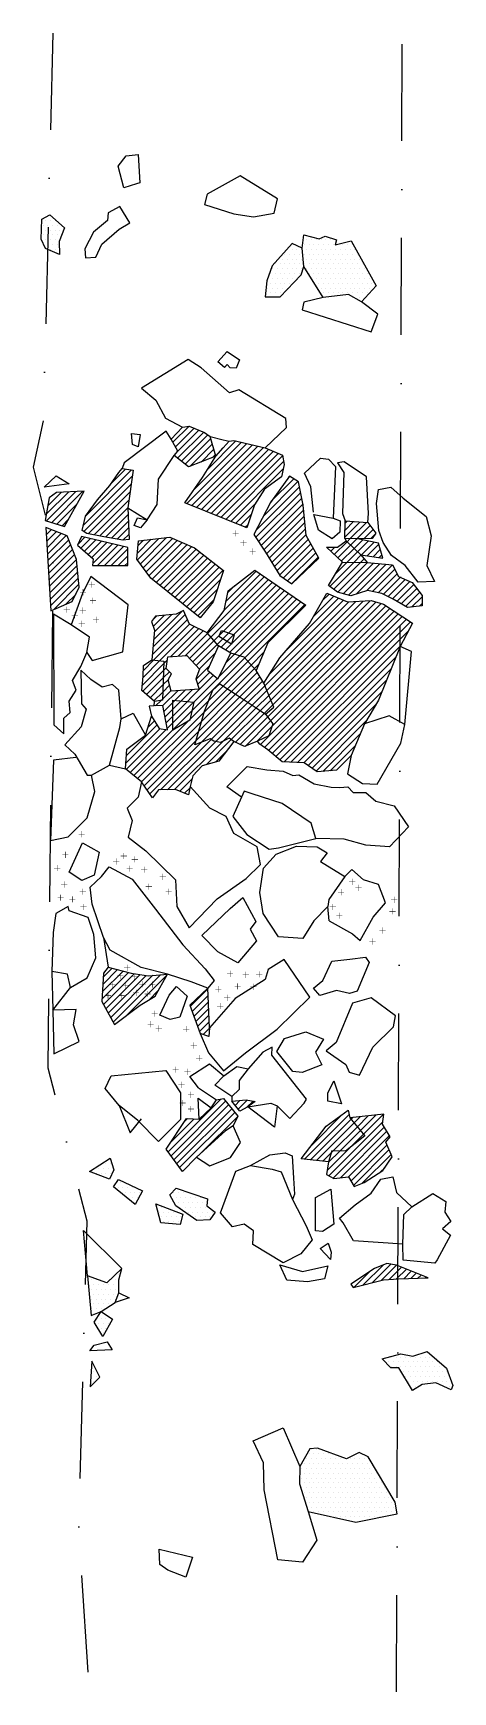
# Model space of a CAD drawing. Header units: metres. Extents: x -425 to -317, y -1799 to -1370.
import ezdxf

# ---------------------------------------------------------------- set-up
doc = ezdxf.new("R2010")
doc.units = ezdxf.units.M
doc.header["$LTSCALE"] = 25
doc.header["$MEASUREMENT"] = 0
doc.linetypes.add('STRICHPUNKTX2', pattern=[2, 1, -0.5, 0, -0.5])
doc.layers.get('0').update_dxf_attribs({"linetype": 'CONTINUOUS'})
for name, color, linetype in [('FEUER', 1, 'CONTINUOUS'), ('GRABUNGSGRENZE', 3, 'STRICHPUNKTX2'), ('STEINE', 4, 'CONTINUOUS'), ('STEINESCHRAFF', 4, 'CONTINUOUS')]:
    doc.layers.add(name, color=color, linetype=linetype)

# ---------------------------------------------------------------- blocks, each defined once
blk = doc.blocks.new('*X1')
at = {"color": 0}
for p, q in [((-388.93, -1476.1), (-384.73, -1471.91)), ((-388.31, -1477.25), (-383.48, -1472.42)), ((-387.72, -1480.2), (-380.98, -1473.46)), ((-387.69, -1478.4), (-382.23, -1472.94)), ((-386.74, -1480.98), (-379.92, -1474.16)), ((-385.75, -1481.77), (-379.14, -1475.15)), ((-385.31, -1491.93), (-369.82, -1476.44)), ((-384.57, -1482.35), (-378.74, -1476.53)), ((-384.05, -1492.44), (-368.39, -1476.78)), ((-383.5, -1488.36), (-371.25, -1476.1)), ((-382.8, -1492.95), (-366.96, -1477.11)), ((-381.67, -1481.22), (-378.35, -1477.9)), ((-381.54, -1493.47), (-365.53, -1477.45)), ((-380.28, -1493.98), (-364.23, -1477.92)), ((-379.86, -1482.94), (-372.68, -1475.76)), ((-379.03, -1494.49), (-362.99, -1478.45)), ((-378.78, -1480.1), (-377.95, -1479.27)), ((-377.77, -1495), (-361.74, -1478.97)), ((-376.51, -1495.51), (-360.59, -1479.59)), ((-375.26, -1496.02), (-360.34, -1481.1)), ((-374, -1496.53), (-360.45, -1482.98)), ((-412.08, -1497.49), (-399.39, -1484.79)), ((-411.97, -1499.15), (-399.68, -1486.86)), ((-411.38, -1495.02), (-399.61, -1483.25)), ((-404.88, -1486.75), (-401.15, -1483.03)), ((-365.56, -1495.16), (-356.62, -1486.22)), ((-363.59, -1491.43), (-357.7, -1485.53)), ((-359.07, -1485.13), (-358.78, -1484.85)), ((-421.68, -1494.71), (-415.88, -1488.92)), ((-421.6, -1496.4), (-414.04, -1488.84)), ((-421.28, -1492.54), (-417.72, -1488.99)), ((-420.25, -1496.82), (-412.19, -1488.76)), ((-410.8, -1499.74), (-399.98, -1488.92)), ((-409.31, -1500.02), (-400.28, -1490.99)), ((-367.51, -1500.65), (-355.91, -1489.05)), ((-367.44, -1498.81), (-356.22, -1487.59)), ((-366.81, -1501.72), (-355.61, -1490.51)), ((-418.9, -1497.23), (-413.7, -1492.04)), ((-407.82, -1500.3), (-400.57, -1493.05)), ((-406.34, -1500.58), (-400.5, -1494.74)), ((-372.74, -1497.04), (-367.63, -1491.93)), ((-371.49, -1497.55), (-368.67, -1494.74)), ((-366.11, -1502.78), (-355.3, -1491.97)), ((-365.41, -1503.85), (-355.12, -1493.56)), ((-364.72, -1504.93), (-354.97, -1495.18)), ((-421.75, -1498.32), (-421.58, -1498.15)), ((-421.66, -1500), (-420.31, -1498.65)), ((-421.56, -1501.67), (-419.04, -1499.15)), ((-421.47, -1503.34), (-417.78, -1499.65)), ((-417.55, -1497.65), (-415.99, -1496.09)), ((-404.85, -1500.87), (-400.42, -1496.44)), ((-403.36, -1501.15), (-400.35, -1498.14)), ((-401.88, -1501.43), (-400.28, -1499.83)), ((-370.23, -1498.06), (-369.56, -1497.4)), ((-364.05, -1506.03), (-354.83, -1496.8)), ((-363.38, -1507.13), (-354.68, -1498.43)), ((-362.71, -1508.23), (-354.54, -1500.05)), ((-344.46, -1500.58), (-340.59, -1496.71)), ((-344.44, -1498.79), (-342.24, -1496.59)), ((-344.42, -1497), (-343.89, -1496.47)), ((-343.08, -1500.97), (-338.94, -1496.83)), ((-341.37, -1501.03), (-337.98, -1497.64)), ((-339.59, -1501.01), (-337.21, -1498.64)), ((-337.8, -1500.99), (-336.73, -1499.92)), ((-421.37, -1505.01), (-416.51, -1500.15)), ((-421.27, -1506.68), (-415.88, -1501.29)), ((-421.18, -1508.35), (-415.38, -1502.56)), ((-421.08, -1510.03), (-414.88, -1503.82)), ((-413.45, -1502.39), (-411.71, -1500.65)), ((-412.69, -1503.4), (-410.28, -1500.99)), ((-411.75, -1504.23), (-408.86, -1501.34)), ((-410.82, -1505.07), (-407.43, -1501.68)), ((-409.88, -1505.9), (-406.01, -1502.02)), ((-409.65, -1507.44), (-404.58, -1502.36)), ((-408.4, -1507.96), (-403.16, -1502.71)), ((-406.64, -1507.96), (-401.73, -1503.05)), ((-404.88, -1507.96), (-400.59, -1503.67)), ((-398.11, -1504.73), (-394.55, -1501.17)), ((-398.1, -1506.49), (-392.56, -1500.95)), ((-397.94, -1502.79), (-396.54, -1501.4)), ((-397.35, -1507.51), (-390.57, -1500.73)), ((-396.61, -1508.54), (-389.03, -1500.95)), ((-395.87, -1509.56), (-387.8, -1501.49)), ((-395.12, -1510.58), (-386.56, -1502.02)), ((-394.28, -1511.51), (-385.33, -1502.56)), ((-393.3, -1512.3), (-384.1, -1503.09)), ((-392.32, -1513.09), (-382.96, -1503.73)), ((-362.04, -1509.33), (-353.94, -1501.22)), ((-361.38, -1510.42), (-353.31, -1502.36)), ((-360.35, -1511.16), (-352.67, -1503.49)), ((-349.06, -1503.41), (-348.86, -1503.21)), ((-348.15, -1504.27), (-347.1, -1503.22)), ((-347.24, -1505.13), (-343.93, -1501.82)), ((-346.33, -1505.98), (-343.03, -1502.68)), ((-345.42, -1506.84), (-342.13, -1503.55)), ((-343.93, -1501.82), (-343.08, -1500.97)), ((-343.92, -1507.11), (-341.23, -1504.42)), ((-343.03, -1502.68), (-341.37, -1501.03)), ((-342.13, -1503.55), (-339.89, -1501.32)), ((-341.23, -1504.42), (-338.43, -1501.62)), ((-340.28, -1505.24), (-336.96, -1501.92)), ((-338.74, -1505.46), (-335.71, -1502.44)), ((-337.19, -1505.69), (-335.33, -1503.83)), ((-420.99, -1511.7), (-414.38, -1505.09)), ((-420.89, -1513.37), (-413.87, -1506.35)), ((-420.79, -1515.04), (-413.71, -1507.96)), ((-403.11, -1507.96), (-400.59, -1505.45)), ((-401.35, -1507.97), (-400.59, -1507.22)), ((-391.34, -1513.88), (-381.97, -1504.5)), ((-390.36, -1514.66), (-380.97, -1505.27)), ((-389.38, -1515.45), (-379.97, -1506.04)), ((-388.4, -1516.24), (-378.98, -1506.81)), ((-387.42, -1517.02), (-377.98, -1507.58)), ((-386.44, -1517.81), (-376.98, -1508.35)), ((-359.3, -1511.88), (-352.03, -1504.62)), ((-358.24, -1512.6), (-351.4, -1505.75)), ((-348.37, -1513.33), (-342.17, -1507.13)), ((-347.36, -1514.09), (-340.42, -1507.15)), ((-347, -1510.19), (-343.92, -1507.11)), ((-346.33, -1514.82), (-338.67, -1507.17)), ((-344.96, -1515.22), (-337.06, -1507.32)), ((-343.58, -1515.61), (-335.45, -1507.48)), ((-342.17, -1507.13), (-340.33, -1505.29)), ((-341.53, -1515.33), (-333.83, -1507.63)), ((-340.42, -1507.15), (-339.51, -1506.24)), ((-338.93, -1514.5), (-332.22, -1507.79)), ((-335.65, -1505.91), (-334.95, -1505.21)), ((-420.7, -1516.71), (-413.55, -1509.57)), ((-420.6, -1518.39), (-413.4, -1511.18)), ((-419.73, -1519.28), (-413.24, -1512.79)), ((-385.46, -1518.6), (-375.99, -1509.12)), ((-384.48, -1519.39), (-376.59, -1511.5)), ((-379.99, -1525.5), (-365.29, -1510.81)), ((-379.15, -1526.43), (-364.25, -1511.53)), ((-378.32, -1527.37), (-363.2, -1512.25)), ((-377.49, -1528.31), (-362.16, -1512.97)), ((-375.61, -1519.35), (-366.34, -1510.09)), ((-375.16, -1517.14), (-367.39, -1509.36)), ((-337.34, -1514.67), (-331.59, -1508.92)), ((-335.86, -1514.96), (-330.99, -1510.09)), ((-334.5, -1515.37), (-330.12, -1510.99)), ((-333.34, -1515.97), (-328.89, -1511.52)), ((-332.17, -1516.58), (-327.66, -1512.06)), ((-331.05, -1517.22), (-326.69, -1512.87)), ((-416.64, -1517.95), (-414.07, -1515.39)), ((-383.5, -1520.17), (-377.48, -1514.16)), ((-382.52, -1520.96), (-378.37, -1516.82)), ((-376.49, -1529.08), (-361.11, -1513.69)), ((-375.38, -1529.73), (-360.06, -1514.42)), ((-374.71, -1514.92), (-372.9, -1513.11)), ((-374.27, -1530.39), (-359.02, -1515.14)), ((-372.99, -1530.87), (-357.97, -1515.86)), ((-371.63, -1531.28), (-356.93, -1516.58)), ((-364.68, -1540.25), (-341.65, -1517.21)), ((-364.16, -1541.49), (-339.79, -1517.12)), ((-364, -1536.03), (-344.86, -1516.89)), ((-363.64, -1542.74), (-337.93, -1517.03)), ((-359.97, -1530.23), (-346.1, -1516.36)), ((-352.54, -1521.04), (-347.34, -1515.84)), ((-350.29, -1517.01), (-348.59, -1515.31)), ((-329.93, -1517.87), (-325.93, -1513.87)), ((-328.81, -1518.51), (-325.17, -1514.88)), ((-327.23, -1518.7), (-324.53, -1516.01)), ((-394.14, -1521.97), (-393.2, -1521.03)), ((-394.06, -1528.97), (-385.74, -1520.64)), ((-394.05, -1523.66), (-391.22, -1520.83)), ((-393.89, -1527.03), (-386.58, -1519.72)), ((-393.72, -1525.09), (-389.25, -1520.62)), ((-370.36, -1531.79), (-355.88, -1517.3)), ((-369.53, -1532.72), (-354.83, -1518.03)), ((-366.28, -1554.22), (-331.79, -1519.73)), ((-365.25, -1554.96), (-330.72, -1520.43)), ((-365.2, -1539), (-343.5, -1517.3)), ((-364.46, -1547.1), (-335.14, -1517.77)), ((-364.23, -1555.7), (-329.65, -1521.12)), ((-363.68, -1548.09), (-333.94, -1518.34)), ((-363.3, -1549.47), (-332.86, -1519.04)), ((-363.12, -1543.98), (-336.5, -1517.37)), ((-325.21, -1518.46), (-324.53, -1517.78)), ((-394.24, -1530.91), (-385.2, -1521.88)), ((-393.9, -1532.34), (-384.64, -1523.09)), ((-392.31, -1532.52), (-383.47, -1523.68)), ((-389.51, -1531.48), (-382.29, -1524.27)), ((-387.62, -1531.37), (-381.11, -1524.86)), ((-385.74, -1531.26), (-379.99, -1525.5)), ((-363.27, -1556.51), (-328.58, -1521.82)), ((-362.3, -1557.31), (-327.5, -1522.51)), ((-361.34, -1558.12), (-328.18, -1524.95)), ((-384.66, -1531.94), (-379.15, -1526.43)), ((-383.8, -1532.85), (-378.32, -1527.37)), ((-382.95, -1533.76), (-377.49, -1528.31)), ((-360.17, -1558.71), (-330.15, -1528.7)), ((-400.02, -1561.45), (-370.36, -1531.79)), ((-396.84, -1538.82), (-391.27, -1533.25)), ((-396.65, -1536.86), (-392.31, -1532.52)), ((-396.58, -1535.03), (-393.9, -1532.34)), ((-391.35, -1535.09), (-390.66, -1534.41)), ((-391.27, -1533.25), (-390.34, -1532.32)), ((-382.95, -1537.3), (-379.48, -1533.83)), ((-382.09, -1534.67), (-378.01, -1530.59)), ((-377.06, -1536.71), (-371.63, -1531.28)), ((-375.93, -1539.12), (-369.53, -1532.72)), ((-375.22, -1533.1), (-372.99, -1530.87)), ((-374.86, -1539.82), (-368.7, -1533.65)), ((-368.7, -1533.65), (-365.5, -1530.46)), ((-367.86, -1534.59), (-366.82, -1533.54)), ((-358.46, -1558.78), (-331.37, -1531.68)), ((-396.7, -1540.44), (-391.35, -1535.09)), ((-395.76, -1541.27), (-391.43, -1536.94)), ((-391.51, -1538.79), (-390.02, -1537.3)), ((-391.43, -1536.94), (-389.85, -1535.37)), ((-390.71, -1548.59), (-378.43, -1536.31)), ((-390.42, -1550.07), (-377.45, -1537.11)), ((-382.52, -1538.64), (-379.4, -1535.52)), ((-373.79, -1540.51), (-367.86, -1534.59)), ((-372.72, -1541.21), (-367.12, -1535.61)), ((-371.65, -1541.91), (-366.46, -1536.72)), ((-370.59, -1542.62), (-365.79, -1537.82)), ((-356.76, -1558.84), (-332.55, -1534.63)), ((-355.06, -1558.91), (-333.74, -1537.59)), ((-399.04, -1562.23), (-379.66, -1542.85)), ((-394.82, -1542.1), (-391.51, -1538.79)), ((-393.88, -1542.93), (-391.58, -1540.63)), ((-393.4, -1544.22), (-392, -1542.82)), ((-392, -1542.82), (-391.66, -1542.48)), ((-391.66, -1542.48), (-389.42, -1540.23)), ((-391.58, -1540.63), (-389.78, -1538.83)), ((-391.57, -1544.15), (-387.7, -1540.29)), ((-391.28, -1545.63), (-385.79, -1540.14)), ((-390.99, -1547.11), (-383.88, -1540)), ((-382.97, -1553.23), (-371.65, -1541.91)), ((-382.25, -1550.74), (-372.72, -1541.21)), ((-381.58, -1553.61), (-370.59, -1542.62)), ((-381.53, -1548.25), (-373.79, -1540.51)), ((-380.8, -1545.76), (-374.86, -1539.82)), ((-379.66, -1542.85), (-375.93, -1539.12)), ((-369.53, -1543.33), (-365.2, -1539)), ((-368.47, -1544.04), (-364.68, -1540.25)), ((-367.42, -1544.75), (-364.16, -1541.49)), ((-366.37, -1545.47), (-363.64, -1542.74)), ((-353.99, -1559.61), (-334.92, -1540.54)), ((-398.06, -1563.01), (-380.8, -1545.76)), ((-394.6, -1547.18), (-394.4, -1546.98)), ((-379.09, -1552.89), (-369.53, -1543.33)), ((-377.88, -1553.45), (-368.47, -1544.04)), ((-376.07, -1553.4), (-367.42, -1544.75)), ((-373.84, -1552.94), (-366.37, -1545.47)), ((-372.76, -1553.63), (-365.32, -1546.18)), ((-371.56, -1554.2), (-364.46, -1547.1)), ((-365.32, -1546.18), (-363.12, -1543.98)), ((-352.95, -1560.34), (-336.46, -1543.84)), ((-401.11, -1559), (-392.21, -1550.09)), ((-401.01, -1560.66), (-390.67, -1550.32)), ((-400.99, -1557.11), (-393.03, -1549.15)), ((-397.07, -1563.8), (-381.53, -1548.25)), ((-396.34, -1564.84), (-382.25, -1550.74)), ((-395.41, -1549.76), (-393.71, -1548.07)), ((-370.3, -1554.7), (-363.68, -1548.09)), ((-367.2, -1553.37), (-363.3, -1549.47)), ((-351.91, -1561.06), (-339.04, -1548.2)), ((-350.22, -1561.14), (-340.51, -1551.43)), ((-395.63, -1565.89), (-382.97, -1553.23)), ((-394.92, -1566.95), (-381.58, -1553.61)), ((-392.13, -1565.93), (-379.09, -1552.89)), ((-390.32, -1565.89), (-377.88, -1553.45)), ((-388.52, -1565.85), (-376.07, -1553.4)), ((-380.28, -1559.38), (-373.84, -1552.94)), ((-348.28, -1560.96), (-341.76, -1554.45)), ((-377.81, -1558.68), (-375.32, -1556.19)), ((-387.18, -1566.28), (-384, -1563.1)), ((-385.93, -1566.8), (-384.58, -1565.44))]:
    blk.add_line(p, q, dxfattribs=at)
blk = doc.blocks.new('*X2')
at = {"color": 0}
for p, q in [((-407.3, -1619.99), (-400.43, -1613.12)), ((-407.18, -1618.1), (-401.83, -1612.75)), ((-407.06, -1616.21), (-403.22, -1612.37)), ((-406.93, -1614.32), (-404.62, -1612)), ((-406.91, -1621.37), (-398.96, -1613.41)), ((-406.28, -1622.5), (-397.41, -1613.63)), ((-405.64, -1623.64), (-395.86, -1613.85)), ((-405.01, -1624.77), (-394.09, -1613.84)), ((-404.38, -1625.9), (-392.18, -1613.71)), ((-400.84, -1624.13), (-390.49, -1613.78)), ((-395.11, -1620.17), (-392.71, -1617.77)), ((-384.44, -1621.87), (-379.91, -1617.34)), ((-383.97, -1623.17), (-379.83, -1619.04)), ((-383.5, -1624.48), (-379.76, -1620.73)), ((-383.04, -1625.78), (-379.69, -1622.43)), ((-382.57, -1627.08), (-379.62, -1624.12)), ((-382.1, -1628.38), (-379.54, -1625.82)), ((-381.1, -1629.15), (-379.48, -1627.53)), ((-379.79, -1629.6), (-379.67, -1629.48)), ((-390.18, -1659.43), (-376.55, -1645.81)), ((-389.43, -1660.46), (-375.33, -1646.35)), ((-388.69, -1661.48), (-374.53, -1647.32)), ((-387.94, -1662.5), (-373.74, -1648.3)), ((-387.2, -1663.52), (-372.94, -1649.27)), ((-373.68, -1646.47), (-373.59, -1646.38)), ((-372.88, -1647.44), (-371.63, -1646.19)), ((-372.09, -1648.41), (-369.75, -1646.08)), ((-369.89, -1647.99), (-368.23, -1646.32)), ((-354.95, -1661.33), (-343.41, -1649.79)), ((-353.07, -1657.69), (-345.19, -1649.8)), ((-341.26, -1652.95), (-338.47, -1650.15)), ((-340.46, -1653.91), (-336.5, -1649.95)), ((-339.65, -1654.87), (-334.53, -1649.75)), ((-389.46, -1656.95), (-383.44, -1650.93)), ((-386.02, -1651.74), (-385.15, -1650.87)), ((-381.6, -1659.69), (-372.19, -1650.29)), ((-353.37, -1661.52), (-342.88, -1651.03)), ((-351.79, -1661.7), (-342.07, -1651.99)), ((-348.65, -1665.63), (-334.69, -1651.68)), ((-347.49, -1659.17), (-341.26, -1652.95)), ((-347.49, -1666.24), (-334.31, -1653.06)), ((-345.8, -1659.25), (-340.46, -1653.91)), ((-345.62, -1666.14), (-333.63, -1654.15)), ((-342.88, -1651.03), (-342.41, -1650.55)), ((-342.07, -1651.99), (-340.44, -1650.35)), ((-349.05, -1664.26), (-343.26, -1658.48)), ((-343.68, -1665.97), (-332.95, -1655.24)), ((-343.26, -1658.48), (-339.65, -1654.87)), ((-342.94, -1667), (-333.59, -1657.65)), ((-350.2, -1661.89), (-347.97, -1659.66)), ((-348.71, -1662.16), (-345.8, -1659.25)), ((-347.97, -1659.66), (-347.49, -1659.17)), ((-342.29, -1668.12), (-333.05, -1658.88)), ((-339.98, -1667.57), (-332.52, -1660.11)), ((-335.27, -1664.63), (-334.2, -1663.56)), ((-339.73, -1693.84), (-334.54, -1688.65)), ((-337.37, -1693.24), (-332.6, -1688.48)), ((-342.1, -1694.44), (-338.06, -1690.41)), ((-335, -1692.65), (-331.11, -1688.76)), ((-333.01, -1692.43), (-329.85, -1689.26)), ((-331.12, -1692.31), (-328.59, -1689.77)), ((-329.28, -1692.23), (-327.33, -1690.28)), ((-327.46, -1692.17), (-326.07, -1690.79)), ((-325.63, -1692.12), (-324.81, -1691.29)), ((-323.81, -1692.06), (-323.55, -1691.8))]:
    blk.add_line(p, q, dxfattribs=at)
blk = doc.blocks.new('LB')
at = {"layer": 'FEUER', "const_width": 0.1}
for points in [[(0, 0), (0, -1.6)], [(-0.8, -0.8), (0.8, -0.8)]]:
    blk.add_lwpolyline(points, dxfattribs=at)
blk = doc.blocks.new('*X4')
at = {"color": 0}
for p, q in [((-422.5, -1420), (-422.5, -1420)), ((-422.5, -1422.5), (-422.5, -1422.5)), ((-421.875, -1418.75), (-421.875, -1418.75)), ((-421.875, -1421.25), (-421.875, -1421.25)), ((-421.25, -1420), (-421.25, -1420)), ((-421.25, -1422.5), (-421.25, -1422.5)), ((-420.625, -1418.75), (-420.625, -1418.75)), ((-420.625, -1421.25), (-420.625, -1421.25)), ((-420, -1420), (-420, -1420)), ((-420, -1422.5), (-420, -1422.5)), ((-419.375, -1418.75), (-419.375, -1418.75)), ((-419.375, -1421.25), (-419.375, -1421.25)), ((-418.75, -1420), (-418.75, -1420)), ((-418.75, -1422.5), (-418.75, -1422.5)), ((-418.125, -1421.25), (-418.125, -1421.25)), ((-421.875, -1423.75), (-421.875, -1423.75)), ((-421.25, -1425), (-421.25, -1425)), ((-420.625, -1423.75), (-420.625, -1423.75)), ((-420.625, -1426.25), (-420.625, -1426.25)), ((-420, -1425), (-420, -1425)), ((-419.375, -1423.75), (-419.375, -1423.75)), ((-419.375, -1426.25), (-419.375, -1426.25)), ((-418.75, -1425), (-418.75, -1425)), ((-359.375, -1426.25), (-359.375, -1426.25)), ((-358.125, -1426.25), (-358.125, -1426.25)), ((-356.875, -1426.25), (-356.875, -1426.25)), ((-355.625, -1426.25), (-355.625, -1426.25)), ((-355, -1425), (-355, -1425)), ((-354.375, -1423.75), (-354.375, -1423.75)), ((-354.375, -1426.25), (-354.375, -1426.25)), ((-353.75, -1425), (-353.75, -1425)), ((-353.125, -1423.75), (-353.125, -1423.75)), ((-353.125, -1426.25), (-353.125, -1426.25)), ((-352.5, -1425), (-352.5, -1425)), ((-351.875, -1423.75), (-351.875, -1423.75)), ((-351.875, -1426.25), (-351.875, -1426.25)), ((-351.25, -1425), (-351.25, -1425)), ((-350.625, -1423.75), (-350.625, -1423.75)), ((-350.625, -1426.25), (-350.625, -1426.25)), ((-350, -1425), (-350, -1425)), ((-349.375, -1423.75), (-349.375, -1423.75)), ((-349.375, -1426.25), (-349.375, -1426.25)), ((-348.75, -1425), (-348.75, -1425)), ((-348.125, -1423.75), (-348.125, -1423.75)), ((-348.125, -1426.25), (-348.125, -1426.25)), ((-347.5, -1425), (-347.5, -1425)), ((-346.875, -1423.75), (-346.875, -1423.75)), ((-346.875, -1426.25), (-346.875, -1426.25)), ((-346.25, -1425), (-346.25, -1425)), ((-345.625, -1426.25), (-345.625, -1426.25)), ((-345, -1425), (-345, -1425)), ((-344.375, -1426.25), (-344.375, -1426.25)), ((-343.75, -1425), (-343.75, -1425)), ((-343.125, -1426.25), (-343.125, -1426.25)), ((-342.5, -1425), (-342.5, -1425)), ((-341.875, -1426.25), (-341.875, -1426.25)), ((-363.125, -1431.25), (-363.125, -1431.25)), ((-362.5, -1430), (-362.5, -1430)), ((-361.875, -1431.25), (-361.875, -1431.25)), ((-361.25, -1430), (-361.25, -1430)), ((-360.625, -1428.75), (-360.625, -1428.75)), ((-360.625, -1431.25), (-360.625, -1431.25)), ((-360, -1427.5), (-360, -1427.5)), ((-360, -1430), (-360, -1430)), ((-359.375, -1428.75), (-359.375, -1428.75)), ((-359.375, -1431.25), (-359.375, -1431.25)), ((-358.75, -1427.5), (-358.75, -1427.5)), ((-358.75, -1430), (-358.75, -1430)), ((-358.125, -1428.75), (-358.125, -1428.75)), ((-358.125, -1431.25), (-358.125, -1431.25)), ((-357.5, -1427.5), (-357.5, -1427.5)), ((-357.5, -1430), (-357.5, -1430)), ((-356.875, -1428.75), (-356.875, -1428.75)), ((-356.875, -1431.25), (-356.875, -1431.25)), ((-356.25, -1427.5), (-356.25, -1427.5)), ((-356.25, -1430), (-356.25, -1430)), ((-355.625, -1428.75), (-355.625, -1428.75)), ((-355.625, -1431.25), (-355.625, -1431.25)), ((-355, -1427.5), (-355, -1427.5)), ((-355, -1430), (-355, -1430)), ((-354.375, -1428.75), (-354.375, -1428.75)), ((-354.375, -1431.25), (-354.375, -1431.25)), ((-353.75, -1427.5), (-353.75, -1427.5)), ((-353.75, -1430), (-353.75, -1430)), ((-353.125, -1428.75), (-353.125, -1428.75)), ((-353.125, -1431.25), (-353.125, -1431.25)), ((-352.5, -1427.5), (-352.5, -1427.5)), ((-352.5, -1430), (-352.5, -1430)), ((-351.875, -1428.75), (-351.875, -1428.75)), ((-351.875, -1431.25), (-351.875, -1431.25)), ((-351.25, -1427.5), (-351.25, -1427.5)), ((-351.25, -1430), (-351.25, -1430)), ((-350.625, -1428.75), (-350.625, -1428.75)), ((-350.625, -1431.25), (-350.625, -1431.25)), ((-350, -1427.5), (-350, -1427.5)), ((-350, -1430), (-350, -1430)), ((-349.375, -1428.75), (-349.375, -1428.75)), ((-349.375, -1431.25), (-349.375, -1431.25)), ((-348.75, -1427.5), (-348.75, -1427.5)), ((-348.75, -1430), (-348.75, -1430)), ((-348.125, -1428.75), (-348.125, -1428.75)), ((-348.125, -1431.25), (-348.125, -1431.25)), ((-347.5, -1427.5), (-347.5, -1427.5)), ((-347.5, -1430), (-347.5, -1430)), ((-346.875, -1428.75), (-346.875, -1428.75)), ((-346.875, -1431.25), (-346.875, -1431.25)), ((-346.25, -1427.5), (-346.25, -1427.5)), ((-346.25, -1430), (-346.25, -1430)), ((-345.625, -1428.75), (-345.625, -1428.75)), ((-345.625, -1431.25), (-345.625, -1431.25)), ((-345, -1427.5), (-345, -1427.5)), ((-345, -1430), (-345, -1430)), ((-344.375, -1428.75), (-344.375, -1428.75)), ((-344.375, -1431.25), (-344.375, -1431.25)), ((-343.75, -1427.5), (-343.75, -1427.5)), ((-343.75, -1430), (-343.75, -1430)), ((-343.125, -1428.75), (-343.125, -1428.75)), ((-343.125, -1431.25), (-343.125, -1431.25)), ((-342.5, -1427.5), (-342.5, -1427.5)), ((-342.5, -1430), (-342.5, -1430)), ((-341.875, -1428.75), (-341.875, -1428.75)), ((-341.875, -1431.25), (-341.875, -1431.25)), ((-341.25, -1427.5), (-341.25, -1427.5)), ((-341.25, -1430), (-341.25, -1430)), ((-340.625, -1428.75), (-340.625, -1428.75)), ((-340.625, -1431.25), (-340.625, -1431.25)), ((-340, -1430), (-340, -1430)), ((-339.375, -1431.25), (-339.375, -1431.25)), ((-364.375, -1433.75), (-364.375, -1433.75)), ((-363.75, -1432.5), (-363.75, -1432.5)), ((-363.75, -1435), (-363.75, -1435)), ((-363.125, -1433.75), (-363.125, -1433.75)), ((-362.5, -1432.5), (-362.5, -1432.5)), ((-362.5, -1435), (-362.5, -1435)), ((-361.875, -1433.75), (-361.875, -1433.75)), ((-361.25, -1432.5), (-361.25, -1432.5)), ((-361.25, -1435), (-361.25, -1435)), ((-360.625, -1433.75), (-360.625, -1433.75)), ((-360, -1432.5), (-360, -1432.5)), ((-360, -1435), (-360, -1435)), ((-359.375, -1433.75), (-359.375, -1433.75)), ((-358.75, -1432.5), (-358.75, -1432.5)), ((-358.75, -1435), (-358.75, -1435)), ((-358.125, -1433.75), (-358.125, -1433.75)), ((-357.5, -1432.5), (-357.5, -1432.5)), ((-356.875, -1433.75), (-356.875, -1433.75)), ((-356.25, -1432.5), (-356.25, -1432.5)), ((-353.75, -1432.5), (-353.75, -1432.5)), ((-353.125, -1433.75), (-353.125, -1433.75)), ((-352.5, -1432.5), (-352.5, -1432.5)), ((-351.875, -1433.75), (-351.875, -1433.75)), ((-351.25, -1432.5), (-351.25, -1432.5)), ((-351.25, -1435), (-351.25, -1435)), ((-350.625, -1433.75), (-350.625, -1433.75)), ((-350, -1432.5), (-350, -1432.5)), ((-350, -1435), (-350, -1435)), ((-349.375, -1433.75), (-349.375, -1433.75)), ((-348.75, -1432.5), (-348.75, -1432.5)), ((-348.75, -1435), (-348.75, -1435)), ((-348.125, -1433.75), (-348.125, -1433.75)), ((-347.5, -1432.5), (-347.5, -1432.5)), ((-347.5, -1435), (-347.5, -1435)), ((-346.875, -1433.75), (-346.875, -1433.75)), ((-346.25, -1432.5), (-346.25, -1432.5)), ((-346.25, -1435), (-346.25, -1435)), ((-345.625, -1433.75), (-345.625, -1433.75)), ((-345, -1432.5), (-345, -1432.5)), ((-345, -1435), (-345, -1435)), ((-344.375, -1433.75), (-344.375, -1433.75)), ((-343.75, -1432.5), (-343.75, -1432.5)), ((-343.75, -1435), (-343.75, -1435)), ((-343.125, -1433.75), (-343.125, -1433.75)), ((-342.5, -1432.5), (-342.5, -1432.5)), ((-342.5, -1435), (-342.5, -1435)), ((-341.875, -1433.75), (-341.875, -1433.75)), ((-341.25, -1432.5), (-341.25, -1432.5)), ((-341.25, -1435), (-341.25, -1435)), ((-340.625, -1433.75), (-340.625, -1433.75)), ((-340, -1432.5), (-340, -1432.5)), ((-340, -1435), (-340, -1435)), ((-339.375, -1433.75), (-339.375, -1433.75)), ((-338.75, -1432.5), (-338.75, -1432.5)), ((-338.75, -1435), (-338.75, -1435)), ((-338.125, -1433.75), (-338.125, -1433.75)), ((-337.5, -1435), (-337.5, -1435)), ((-365, -1437.5), (-365, -1437.5)), ((-364.375, -1436.25), (-364.375, -1436.25)), ((-363.75, -1437.5), (-363.75, -1437.5)), ((-363.125, -1436.25), (-363.125, -1436.25)), ((-362.5, -1437.5), (-362.5, -1437.5)), ((-361.875, -1436.25), (-361.875, -1436.25)), ((-361.25, -1437.5), (-361.25, -1437.5)), ((-360.625, -1436.25), (-360.625, -1436.25)), ((-359.375, -1436.25), (-359.375, -1436.25)), ((-350.625, -1436.25), (-350.625, -1436.25)), ((-350, -1437.5), (-350, -1437.5)), ((-349.375, -1436.25), (-349.375, -1436.25)), ((-348.75, -1437.5), (-348.75, -1437.5)), ((-348.125, -1436.25), (-348.125, -1436.25)), ((-347.5, -1437.5), (-347.5, -1437.5)), ((-346.875, -1436.25), (-346.875, -1436.25)), ((-346.25, -1437.5), (-346.25, -1437.5)), ((-345.625, -1436.25), (-345.625, -1436.25)), ((-345, -1437.5), (-345, -1437.5)), ((-344.375, -1436.25), (-344.375, -1436.25)), ((-343.75, -1437.5), (-343.75, -1437.5)), ((-343.125, -1436.25), (-343.125, -1436.25)), ((-342.5, -1437.5), (-342.5, -1437.5)), ((-341.875, -1436.25), (-341.875, -1436.25)), ((-341.875, -1438.75), (-341.875, -1438.75)), ((-341.25, -1437.5), (-341.25, -1437.5)), ((-340.625, -1436.25), (-340.625, -1436.25)), ((-340.625, -1438.75), (-340.625, -1438.75)), ((-340, -1437.5), (-340, -1437.5)), ((-339.375, -1436.25), (-339.375, -1436.25)), ((-339.375, -1438.75), (-339.375, -1438.75)), ((-338.75, -1437.5), (-338.75, -1437.5)), ((-338.125, -1436.25), (-338.125, -1436.25))]:
    blk.add_line(p, q, dxfattribs=at)
blk = doc.blocks.new('*X5')
at = {"color": 0}
for p, q in [((-406.25, -1662.5), (-406.25, -1662.5)), ((-405, -1662.5), (-405, -1662.5)), ((-408.75, -1665), (-408.75, -1665)), ((-408.125, -1663.75), (-408.125, -1663.75)), ((-407.5, -1665), (-407.5, -1665)), ((-406.875, -1663.75), (-406.875, -1663.75)), ((-406.25, -1665), (-406.25, -1665)), ((-405.625, -1663.75), (-405.625, -1663.75)), ((-405.625, -1666.25), (-405.625, -1666.25)), ((-405, -1665), (-405, -1665)), ((-404.375, -1663.75), (-404.375, -1663.75)), ((-403.125, -1668.75), (-403.125, -1668.75)), ((-402.5, -1667.5), (-402.5, -1667.5)), ((-401.875, -1668.75), (-401.875, -1668.75)), ((-401.25, -1667.5), (-401.25, -1667.5)), ((-401.25, -1670), (-401.25, -1670)), ((-400.625, -1668.75), (-400.625, -1668.75)), ((-400.625, -1671.25), (-400.625, -1671.25)), ((-400, -1670), (-400, -1670)), ((-399.375, -1668.75), (-399.375, -1668.75)), ((-399.375, -1671.25), (-399.375, -1671.25)), ((-398.75, -1670), (-398.75, -1670)), ((-398.125, -1671.25), (-398.125, -1671.25)), ((-397.5, -1670), (-397.5, -1670)), ((-388.75, -1670), (-388.75, -1670)), ((-388.125, -1671.25), (-388.125, -1671.25)), ((-387.5, -1670), (-387.5, -1670)), ((-386.875, -1671.25), (-386.875, -1671.25)), ((-386.25, -1670), (-386.25, -1670)), ((-385.625, -1671.25), (-385.625, -1671.25)), ((-385, -1670), (-385, -1670)), ((-384.375, -1671.25), (-384.375, -1671.25)), ((-383.125, -1671.25), (-383.125, -1671.25)), ((-381.875, -1671.25), (-381.875, -1671.25)), ((-398.75, -1672.5), (-398.75, -1672.5)), ((-393.125, -1673.75), (-393.125, -1673.75)), ((-392.5, -1675), (-392.5, -1675)), ((-391.875, -1673.75), (-391.875, -1673.75)), ((-391.25, -1675), (-391.25, -1675)), ((-390, -1675), (-390, -1675)), ((-388.75, -1675), (-388.75, -1675)), ((-387.5, -1672.5), (-387.5, -1672.5)), ((-386.875, -1673.75), (-386.875, -1673.75)), ((-386.25, -1672.5), (-386.25, -1672.5)), ((-385.625, -1673.75), (-385.625, -1673.75)), ((-385, -1672.5), (-385, -1672.5)), ((-385, -1675), (-385, -1675)), ((-384.375, -1673.75), (-384.375, -1673.75)), ((-383.75, -1672.5), (-383.75, -1672.5)), ((-383.75, -1675), (-383.75, -1675)), ((-383.125, -1673.75), (-383.125, -1673.75)), ((-382.5, -1672.5), (-382.5, -1672.5)), ((-382.5, -1675), (-382.5, -1675)), ((-381.875, -1673.75), (-381.875, -1673.75)), ((-381.25, -1672.5), (-381.25, -1672.5)), ((-381.25, -1675), (-381.25, -1675)), ((-380.625, -1673.75), (-380.625, -1673.75)), ((-380, -1675), (-380, -1675)), ((-378.75, -1675), (-378.75, -1675)), ((-391.875, -1676.25), (-391.875, -1676.25)), ((-391.25, -1677.5), (-391.25, -1677.5)), ((-390.625, -1676.25), (-390.625, -1676.25)), ((-390, -1677.5), (-390, -1677.5)), ((-389.375, -1676.25), (-389.375, -1676.25)), ((-388.75, -1677.5), (-388.75, -1677.5)), ((-388.125, -1676.25), (-388.125, -1676.25)), ((-387.5, -1677.5), (-387.5, -1677.5)), ((-386.875, -1676.25), (-386.875, -1676.25)), ((-383.125, -1676.25), (-383.125, -1676.25)), ((-381.875, -1676.25), (-381.875, -1676.25)), ((-380.625, -1676.25), (-380.625, -1676.25)), ((-379.375, -1676.25), (-379.375, -1676.25)), ((-410, -1692.5), (-410, -1692.5)), ((-408.75, -1692.5), (-408.75, -1692.5)), ((-405, -1692.5), (-405, -1692.5)), ((-403.75, -1692.5), (-403.75, -1692.5)), ((-403.125, -1691.25), (-403.125, -1691.25)), ((-402.5, -1690), (-402.5, -1690)), ((-410.625, -1693.75), (-410.625, -1693.75)), ((-410, -1695), (-410, -1695)), ((-409.375, -1693.75), (-409.375, -1693.75)), ((-409.375, -1696.25), (-409.375, -1696.25)), ((-408.75, -1695), (-408.75, -1695)), ((-408.125, -1693.75), (-408.125, -1693.75)), ((-408.125, -1696.25), (-408.125, -1696.25)), ((-407.5, -1695), (-407.5, -1695)), ((-406.875, -1693.75), (-406.875, -1693.75)), ((-406.875, -1696.25), (-406.875, -1696.25)), ((-406.25, -1695), (-406.25, -1695)), ((-405.625, -1693.75), (-405.625, -1693.75)), ((-405.625, -1696.25), (-405.625, -1696.25)), ((-405, -1695), (-405, -1695)), ((-404.375, -1693.75), (-404.375, -1693.75)), ((-404.375, -1696.25), (-404.375, -1696.25)), ((-403.75, -1695), (-403.75, -1695)), ((-403.125, -1693.75), (-403.125, -1693.75)), ((-403.125, -1696.25), (-403.125, -1696.25)), ((-410, -1697.5), (-410, -1697.5)), ((-410, -1700), (-410, -1700)), ((-409.375, -1698.75), (-409.375, -1698.75)), ((-409.375, -1701.25), (-409.375, -1701.25)), ((-408.75, -1697.5), (-408.75, -1697.5)), ((-408.75, -1700), (-408.75, -1700)), ((-408.125, -1698.75), (-408.125, -1698.75)), ((-407.5, -1697.5), (-407.5, -1697.5)), ((-407.5, -1700), (-407.5, -1700)), ((-406.875, -1698.75), (-406.875, -1698.75)), ((-406.875, -1701.25), (-406.875, -1701.25)), ((-406.25, -1697.5), (-406.25, -1697.5)), ((-405.625, -1698.75), (-405.625, -1698.75)), ((-405, -1697.5), (-405, -1697.5)), ((-403.75, -1697.5), (-403.75, -1697.5)), ((-402.5, -1697.5), (-402.5, -1697.5)), ((-401.25, -1697.5), (-401.25, -1697.5)), ((-408.125, -1703.75), (-408.125, -1703.75)), ((-407.5, -1702.5), (-407.5, -1702.5)), ((-407.5, -1705), (-407.5, -1705)), ((-406.875, -1703.75), (-406.875, -1703.75)), ((-406.25, -1702.5), (-406.25, -1702.5)), ((-406.25, -1705), (-406.25, -1705)), ((-405.625, -1703.75), (-405.625, -1703.75)), ((-405, -1702.5), (-405, -1702.5)), ((-406.875, -1706.25), (-406.875, -1706.25)), ((-333.125, -1713.75), (-333.125, -1713.75)), ((-332.5, -1712.5), (-332.5, -1712.5)), ((-331.875, -1713.75), (-331.875, -1713.75)), ((-331.25, -1712.5), (-331.25, -1712.5)), ((-330.625, -1713.75), (-330.625, -1713.75)), ((-330, -1712.5), (-330, -1712.5)), ((-329.375, -1713.75), (-329.375, -1713.75)), ((-328.75, -1712.5), (-328.75, -1712.5)), ((-328.125, -1713.75), (-328.125, -1713.75)), ((-327.5, -1712.5), (-327.5, -1712.5)), ((-326.875, -1713.75), (-326.875, -1713.75)), ((-326.25, -1712.5), (-326.25, -1712.5)), ((-325.625, -1713.75), (-325.625, -1713.75)), ((-325, -1712.5), (-325, -1712.5)), ((-324.375, -1713.75), (-324.375, -1713.75)), ((-323.75, -1712.5), (-323.75, -1712.5)), ((-323.125, -1711.25), (-323.125, -1711.25)), ((-323.125, -1713.75), (-323.125, -1713.75)), ((-322.5, -1712.5), (-322.5, -1712.5)), ((-321.875, -1713.75), (-321.875, -1713.75)), ((-320.625, -1713.75), (-320.625, -1713.75)), ((-410, -1715), (-410, -1715)), ((-410, -1717.5), (-410, -1717.5)), ((-409.375, -1716.25), (-409.375, -1716.25)), ((-408.75, -1717.5), (-408.75, -1717.5)), ((-332.5, -1715), (-332.5, -1715)), ((-331.25, -1715), (-331.25, -1715)), ((-330, -1715), (-330, -1715)), ((-329.375, -1716.25), (-329.375, -1716.25)), ((-328.75, -1715), (-328.75, -1715)), ((-328.75, -1717.5), (-328.75, -1717.5)), ((-328.125, -1716.25), (-328.125, -1716.25)), ((-327.5, -1715), (-327.5, -1715)), ((-327.5, -1717.5), (-327.5, -1717.5)), ((-326.875, -1716.25), (-326.875, -1716.25)), ((-326.25, -1715), (-326.25, -1715)), ((-326.25, -1717.5), (-326.25, -1717.5)), ((-325.625, -1716.25), (-325.625, -1716.25)), ((-325, -1715), (-325, -1715)), ((-325, -1717.5), (-325, -1717.5)), ((-324.375, -1716.25), (-324.375, -1716.25)), ((-323.75, -1715), (-323.75, -1715)), ((-323.75, -1717.5), (-323.75, -1717.5)), ((-323.125, -1716.25), (-323.125, -1716.25)), ((-322.5, -1715), (-322.5, -1715)), ((-322.5, -1717.5), (-322.5, -1717.5)), ((-321.875, -1716.25), (-321.875, -1716.25)), ((-321.25, -1715), (-321.25, -1715)), ((-321.25, -1717.5), (-321.25, -1717.5)), ((-320.625, -1716.25), (-320.625, -1716.25)), ((-320, -1715), (-320, -1715)), ((-320, -1717.5), (-320, -1717.5)), ((-319.375, -1716.25), (-319.375, -1716.25)), ((-318.75, -1715), (-318.75, -1715)), ((-318.75, -1717.5), (-318.75, -1717.5)), ((-318.125, -1716.25), (-318.125, -1716.25)), ((-317.5, -1717.5), (-317.5, -1717.5)), ((-409.375, -1718.75), (-409.375, -1718.75)), ((-328.125, -1718.75), (-328.125, -1718.75)), ((-327.5, -1720), (-327.5, -1720)), ((-326.875, -1718.75), (-326.875, -1718.75)), ((-326.25, -1720), (-326.25, -1720)), ((-325.625, -1718.75), (-325.625, -1718.75)), ((-324.375, -1718.75), (-324.375, -1718.75)), ((-323.125, -1718.75), (-323.125, -1718.75)), ((-321.875, -1718.75), (-321.875, -1718.75)), ((-320.625, -1718.75), (-320.625, -1718.75)), ((-319.375, -1718.75), (-319.375, -1718.75)), ((-318.75, -1720), (-318.75, -1720)), ((-318.125, -1718.75), (-318.125, -1718.75)), ((-317.5, -1720), (-317.5, -1720)), ((-355, -1740), (-355, -1740)), ((-354.375, -1738.75), (-354.375, -1738.75)), ((-353.75, -1737.5), (-353.75, -1737.5)), ((-353.75, -1740), (-353.75, -1740)), ((-353.125, -1736.25), (-353.125, -1736.25)), ((-353.125, -1738.75), (-353.125, -1738.75)), ((-352.5, -1737.5), (-352.5, -1737.5)), ((-352.5, -1740), (-352.5, -1740)), ((-351.875, -1736.25), (-351.875, -1736.25)), ((-351.875, -1738.75), (-351.875, -1738.75)), ((-351.25, -1737.5), (-351.25, -1737.5)), ((-351.25, -1740), (-351.25, -1740)), ((-350.625, -1738.75), (-350.625, -1738.75)), ((-350, -1737.5), (-350, -1737.5)), ((-350, -1740), (-350, -1740)), ((-349.375, -1738.75), (-349.375, -1738.75)), ((-348.75, -1737.5), (-348.75, -1737.5)), ((-348.75, -1740), (-348.75, -1740)), ((-348.125, -1738.75), (-348.125, -1738.75)), ((-347.5, -1740), (-347.5, -1740)), ((-346.875, -1738.75), (-346.875, -1738.75)), ((-346.25, -1740), (-346.25, -1740)), ((-345.625, -1738.75), (-345.625, -1738.75)), ((-345, -1740), (-345, -1740)), ((-344.375, -1738.75), (-344.375, -1738.75)), ((-343.75, -1740), (-343.75, -1740)), ((-343.125, -1738.75), (-343.125, -1738.75)), ((-342.5, -1740), (-342.5, -1740)), ((-341.875, -1738.75), (-341.875, -1738.75)), ((-341.25, -1737.5), (-341.25, -1737.5)), ((-341.25, -1740), (-341.25, -1740)), ((-340.625, -1738.75), (-340.625, -1738.75)), ((-340, -1740), (-340, -1740)), ((-339.375, -1738.75), (-339.375, -1738.75)), ((-338.75, -1740), (-338.75, -1740)), ((-337.5, -1740), (-337.5, -1740)), ((-355.625, -1741.25), (-355.625, -1741.25)), ((-355.625, -1743.75), (-355.625, -1743.75)), ((-355, -1742.5), (-355, -1742.5)), ((-354.375, -1741.25), (-354.375, -1741.25)), ((-354.375, -1743.75), (-354.375, -1743.75)), ((-353.75, -1742.5), (-353.75, -1742.5)), ((-353.125, -1741.25), (-353.125, -1741.25)), ((-353.125, -1743.75), (-353.125, -1743.75)), ((-352.5, -1742.5), (-352.5, -1742.5)), ((-351.875, -1741.25), (-351.875, -1741.25)), ((-351.875, -1743.75), (-351.875, -1743.75)), ((-351.25, -1742.5), (-351.25, -1742.5)), ((-350.625, -1741.25), (-350.625, -1741.25)), ((-350.625, -1743.75), (-350.625, -1743.75)), ((-350, -1742.5), (-350, -1742.5)), ((-349.375, -1741.25), (-349.375, -1741.25)), ((-349.375, -1743.75), (-349.375, -1743.75)), ((-348.75, -1742.5), (-348.75, -1742.5)), ((-348.125, -1741.25), (-348.125, -1741.25)), ((-348.125, -1743.75), (-348.125, -1743.75)), ((-347.5, -1742.5), (-347.5, -1742.5)), ((-346.875, -1741.25), (-346.875, -1741.25)), ((-346.875, -1743.75), (-346.875, -1743.75)), ((-346.25, -1742.5), (-346.25, -1742.5)), ((-345.625, -1741.25), (-345.625, -1741.25)), ((-345.625, -1743.75), (-345.625, -1743.75)), ((-345, -1742.5), (-345, -1742.5)), ((-344.375, -1741.25), (-344.375, -1741.25)), ((-344.375, -1743.75), (-344.375, -1743.75)), ((-343.75, -1742.5), (-343.75, -1742.5)), ((-343.125, -1741.25), (-343.125, -1741.25)), ((-343.125, -1743.75), (-343.125, -1743.75)), ((-342.5, -1742.5), (-342.5, -1742.5)), ((-341.875, -1741.25), (-341.875, -1741.25)), ((-341.875, -1743.75), (-341.875, -1743.75)), ((-341.25, -1742.5), (-341.25, -1742.5)), ((-340.625, -1741.25), (-340.625, -1741.25)), ((-340.625, -1743.75), (-340.625, -1743.75)), ((-340, -1742.5), (-340, -1742.5)), ((-339.375, -1741.25), (-339.375, -1741.25)), ((-339.375, -1743.75), (-339.375, -1743.75)), ((-338.75, -1742.5), (-338.75, -1742.5)), ((-338.125, -1741.25), (-338.125, -1741.25)), ((-338.125, -1743.75), (-338.125, -1743.75)), ((-337.5, -1742.5), (-337.5, -1742.5)), ((-336.875, -1741.25), (-336.875, -1741.25)), ((-336.875, -1743.75), (-336.875, -1743.75)), ((-336.25, -1742.5), (-336.25, -1742.5)), ((-335.625, -1743.75), (-335.625, -1743.75)), ((-355.625, -1746.25), (-355.625, -1746.25)), ((-355, -1745), (-355, -1745)), ((-355, -1747.5), (-355, -1747.5)), ((-354.375, -1746.25), (-354.375, -1746.25)), ((-353.75, -1745), (-353.75, -1745)), ((-353.75, -1747.5), (-353.75, -1747.5)), ((-353.125, -1746.25), (-353.125, -1746.25)), ((-352.5, -1745), (-352.5, -1745)), ((-352.5, -1747.5), (-352.5, -1747.5)), ((-351.875, -1746.25), (-351.875, -1746.25)), ((-351.25, -1745), (-351.25, -1745)), ((-351.25, -1747.5), (-351.25, -1747.5)), ((-350.625, -1746.25), (-350.625, -1746.25)), ((-350, -1745), (-350, -1745)), ((-350, -1747.5), (-350, -1747.5)), ((-349.375, -1746.25), (-349.375, -1746.25)), ((-348.75, -1745), (-348.75, -1745)), ((-348.75, -1747.5), (-348.75, -1747.5)), ((-348.125, -1746.25), (-348.125, -1746.25)), ((-347.5, -1745), (-347.5, -1745)), ((-347.5, -1747.5), (-347.5, -1747.5)), ((-346.875, -1746.25), (-346.875, -1746.25)), ((-346.25, -1745), (-346.25, -1745)), ((-346.25, -1747.5), (-346.25, -1747.5)), ((-345.625, -1746.25), (-345.625, -1746.25)), ((-345, -1745), (-345, -1745)), ((-345, -1747.5), (-345, -1747.5)), ((-344.375, -1746.25), (-344.375, -1746.25)), ((-343.75, -1745), (-343.75, -1745)), ((-343.75, -1747.5), (-343.75, -1747.5)), ((-343.125, -1746.25), (-343.125, -1746.25)), ((-342.5, -1745), (-342.5, -1745)), ((-342.5, -1747.5), (-342.5, -1747.5)), ((-341.875, -1746.25), (-341.875, -1746.25)), ((-341.25, -1745), (-341.25, -1745)), ((-341.25, -1747.5), (-341.25, -1747.5)), ((-340.625, -1746.25), (-340.625, -1746.25)), ((-340, -1745), (-340, -1745)), ((-340, -1747.5), (-340, -1747.5)), ((-339.375, -1746.25), (-339.375, -1746.25)), ((-338.75, -1745), (-338.75, -1745)), ((-338.75, -1747.5), (-338.75, -1747.5)), ((-338.125, -1746.25), (-338.125, -1746.25)), ((-337.5, -1745), (-337.5, -1745)), ((-337.5, -1747.5), (-337.5, -1747.5)), ((-336.875, -1746.25), (-336.875, -1746.25)), ((-336.25, -1745), (-336.25, -1745)), ((-336.25, -1747.5), (-336.25, -1747.5)), ((-335.625, -1746.25), (-335.625, -1746.25)), ((-335, -1745), (-335, -1745)), ((-335, -1747.5), (-335, -1747.5)), ((-334.375, -1746.25), (-334.375, -1746.25)), ((-333.75, -1747.5), (-333.75, -1747.5)), ((-354.375, -1748.75), (-354.375, -1748.75)), ((-353.75, -1750), (-353.75, -1750)), ((-353.125, -1748.75), (-353.125, -1748.75)), ((-353.125, -1751.25), (-353.125, -1751.25)), ((-352.5, -1750), (-352.5, -1750)), ((-352.5, -1752.5), (-352.5, -1752.5)), ((-351.875, -1748.75), (-351.875, -1748.75)), ((-351.875, -1751.25), (-351.875, -1751.25)), ((-351.25, -1750), (-351.25, -1750)), ((-351.25, -1752.5), (-351.25, -1752.5)), ((-350.625, -1748.75), (-350.625, -1748.75)), ((-350.625, -1751.25), (-350.625, -1751.25)), ((-350, -1750), (-350, -1750)), ((-350, -1752.5), (-350, -1752.5)), ((-349.375, -1748.75), (-349.375, -1748.75)), ((-349.375, -1751.25), (-349.375, -1751.25)), ((-348.75, -1750), (-348.75, -1750)), ((-348.75, -1752.5), (-348.75, -1752.5)), ((-348.125, -1748.75), (-348.125, -1748.75)), ((-348.125, -1751.25), (-348.125, -1751.25)), ((-347.5, -1750), (-347.5, -1750)), ((-347.5, -1752.5), (-347.5, -1752.5)), ((-346.875, -1748.75), (-346.875, -1748.75)), ((-346.875, -1751.25), (-346.875, -1751.25)), ((-346.25, -1750), (-346.25, -1750)), ((-346.25, -1752.5), (-346.25, -1752.5)), ((-345.625, -1748.75), (-345.625, -1748.75)), ((-345.625, -1751.25), (-345.625, -1751.25)), ((-345, -1750), (-345, -1750)), ((-345, -1752.5), (-345, -1752.5)), ((-344.375, -1748.75), (-344.375, -1748.75)), ((-344.375, -1751.25), (-344.375, -1751.25)), ((-343.75, -1750), (-343.75, -1750)), ((-343.75, -1752.5), (-343.75, -1752.5)), ((-343.125, -1748.75), (-343.125, -1748.75)), ((-343.125, -1751.25), (-343.125, -1751.25)), ((-342.5, -1750), (-342.5, -1750)), ((-342.5, -1752.5), (-342.5, -1752.5)), ((-341.875, -1748.75), (-341.875, -1748.75)), ((-341.875, -1751.25), (-341.875, -1751.25)), ((-341.25, -1750), (-341.25, -1750)), ((-341.25, -1752.5), (-341.25, -1752.5)), ((-340.625, -1748.75), (-340.625, -1748.75)), ((-340.625, -1751.25), (-340.625, -1751.25)), ((-340, -1750), (-340, -1750)), ((-340, -1752.5), (-340, -1752.5)), ((-339.375, -1748.75), (-339.375, -1748.75)), ((-339.375, -1751.25), (-339.375, -1751.25)), ((-338.75, -1750), (-338.75, -1750)), ((-338.75, -1752.5), (-338.75, -1752.5)), ((-338.125, -1748.75), (-338.125, -1748.75)), ((-338.125, -1751.25), (-338.125, -1751.25)), ((-337.5, -1750), (-337.5, -1750)), ((-337.5, -1752.5), (-337.5, -1752.5)), ((-336.875, -1748.75), (-336.875, -1748.75)), ((-336.875, -1751.25), (-336.875, -1751.25)), ((-336.25, -1750), (-336.25, -1750)), ((-336.25, -1752.5), (-336.25, -1752.5)), ((-335.625, -1748.75), (-335.625, -1748.75)), ((-335.625, -1751.25), (-335.625, -1751.25)), ((-335, -1750), (-335, -1750)), ((-335, -1752.5), (-335, -1752.5)), ((-334.375, -1748.75), (-334.375, -1748.75)), ((-334.375, -1751.25), (-334.375, -1751.25)), ((-333.75, -1750), (-333.75, -1750)), ((-333.75, -1752.5), (-333.75, -1752.5)), ((-333.125, -1748.75), (-333.125, -1748.75)), ((-333.125, -1751.25), (-333.125, -1751.25)), ((-332.5, -1750), (-332.5, -1750)), ((-332.5, -1752.5), (-332.5, -1752.5)), ((-331.875, -1751.25), (-331.875, -1751.25)), ((-331.25, -1752.5), (-331.25, -1752.5)), ((-346.875, -1753.75), (-346.875, -1753.75)), ((-345.625, -1753.75), (-345.625, -1753.75)), ((-344.375, -1753.75), (-344.375, -1753.75)), ((-343.125, -1753.75), (-343.125, -1753.75)), ((-341.875, -1753.75), (-341.875, -1753.75)), ((-341.25, -1755), (-341.25, -1755)), ((-340.625, -1753.75), (-340.625, -1753.75)), ((-339.375, -1753.75), (-339.375, -1753.75)), ((-338.125, -1753.75), (-338.125, -1753.75)), ((-336.875, -1753.75), (-336.875, -1753.75)), ((-335.625, -1753.75), (-335.625, -1753.75))]:
    blk.add_line(p, q, dxfattribs=at)

msp = doc.modelspace()

# ---------------------------------------------------------------- linework, layer by layer
at = {"layer": 'GRABUNGSGRENZE', "flags": 128}
msp.add_lwpolyline([(-420, -1370.38), (-422.43, -1470.55), (-425.06, -1482.55), (-419.94, -1503.13), (-421.26, -1637.73), (-411.22, -1677.27), (-413.31, -1756.97), (-410.73, -1797.62)], dxfattribs=at)
at = {"layer": 'GRABUNGSGRENZE'}
msp.add_lwpolyline([(-331.13, -1798.99), (-329.67, -1370.9)], dxfattribs=at)
at = {"layer": 'STEINE'}
for points in [[(-398.32, -1409.27), (-401.59, -1410.34), (-403.11, -1404.72), (-401.06, -1402.07), (-397.9, -1401.72), (-397.5, -1409.07), (-398.32, -1409.27)], [(-362.8, -1416.85), (-361.87, -1413.22), (-371.56, -1407.28), (-380.1, -1411.96), (-380.76, -1414.67), (-373.16, -1417.03), (-368.11, -1417.81), (-362.8, -1416.85)], [(-422.85, -1418.47), (-420.75, -1417.3), (-416.93, -1420.68), (-418.31, -1424.2), (-418.22, -1427.57), (-421.89, -1425.98), (-422.96, -1423.58), (-422.85, -1418.47)], [(-400.07, -1419.38), (-402.62, -1415.19), (-405.69, -1416.77), (-405.84, -1418.81), (-409.42, -1421.76), (-411.68, -1426.1), (-411.53, -1428.4), (-408.82, -1428.25), (-407.34, -1424.93), (-402.83, -1421.01), (-400.07, -1419.38)], [(-350.12, -1438.67), (-355.06, -1430.65), (-355.56, -1425.9), (-355.1, -1422.48), (-351.17, -1423.51), (-349.58, -1422.79), (-346.62, -1423.77), (-346.98, -1425.04), (-342.84, -1424.03), (-336.43, -1435.63), (-340.17, -1439.76)], [(-355.56, -1425.9), (-358.11, -1424.77), (-363.28, -1430.48), (-364.62, -1434.41), (-365.13, -1438.49), (-361.25, -1438.5), (-355.78, -1432.79), (-355.06, -1430.65)], [(-350.12, -1438.67), (-355.08, -1439.89), (-355.54, -1441.83), (-337.68, -1447.53), (-335.94, -1442.99), (-340.17, -1439.76), (-343.53, -1437.87), (-350.12, -1438.67)], [(-374.91, -1452.67), (-371.7, -1454.82), (-372.57, -1456.96), (-374.1, -1456.86), (-374.92, -1455.99), (-375.58, -1456.8), (-377.32, -1455.27), (-374.91, -1452.67)], [(-365.1, -1477.55), (-359.58, -1472.25), (-359.78, -1469.95), (-371.87, -1462.58), (-374.27, -1463.29), (-381.61, -1456.84), (-384.97, -1454.74), (-397.09, -1462.07), (-393.32, -1465.25), (-390.87, -1469.9), (-386.44, -1472.2), (-384.75, -1471.9), (-380.77, -1473.54), (-379.29, -1474.62), (-375.92, -1475.49), (-374.39, -1475.8)], [(-389.35, -1475.31), (-390.68, -1473.22), (-401.57, -1481.37), (-402.08, -1482.9)], [(-399.36, -1476.67), (-399.61, -1473.86), (-397.37, -1474.12), (-397.88, -1477.29), (-399.36, -1476.67)], [(-377.82, -1479.72), (-384.87, -1482.47), (-388.59, -1479.5), (-387.67, -1478.43), (-389.35, -1475.31), (-386.44, -1472.2)], [(-369.84, -1498.22), (-385.86, -1491.71), (-381.3, -1485.23), (-377.82, -1479.72), (-375.93, -1477.53), (-374.39, -1475.8), (-373.17, -1475.65), (-365.1, -1477.55), (-360.61, -1479.45), (-360.21, -1481.85), (-360.88, -1485.01), (-365.28, -1488.22), (-367.84, -1492.25), (-369.84, -1498.22)], [(-377.82, -1479.72), (-379.29, -1474.62)], [(-412.42, -1498.86), (-411.5, -1495.18), (-408.43, -1491), (-405.2, -1487.23), (-402.95, -1483.92), (-402.08, -1482.9), (-399.17, -1483.31), (-400.57, -1493.01), (-400.23, -1501.18), (-401.86, -1501.43), (-406.76, -1500.5), (-411.15, -1499.68), (-412.42, -1498.86)], [(-400.57, -1493.01), (-395.62, -1496.13), (-393.01, -1492.21), (-392.64, -1485.62), (-388.59, -1479.5)], [(-352.62, -1494.12), (-353.33, -1487.58), (-354.95, -1484.11), (-350.76, -1480.18), (-348.72, -1480.49), (-346.93, -1482.39), (-347.52, -1495.71)], [(-338.59, -1496.85), (-338.38, -1494.5), (-338.87, -1485.06), (-344.64, -1481.16), (-346.37, -1481.37), (-344.74, -1483.92), (-345.12, -1494.54), (-344.41, -1496.43)], [(-422.21, -1487.71), (-419.14, -1484.8), (-415.77, -1486.85), (-422.21, -1487.71)], [(-351.22, -1506.07), (-354.52, -1500.19), (-355.23, -1492.33), (-356.49, -1486.3), (-358.84, -1484.81), (-363.75, -1491.65), (-368, -1499.91), (-365, -1504.46), (-361.33, -1510.49), (-358.17, -1512.64), (-351.22, -1506.07)], [(-421.97, -1496.29), (-416.97, -1497.83), (-411.84, -1488.75), (-418.99, -1489.04), (-420.89, -1490.42), (-421.97, -1496.29)], [(-325.54, -1512.24), (-328.91, -1507.95), (-332.43, -1505.39), (-334.56, -1501.96), (-335.68, -1498.9), (-336.28, -1491.9), (-335.81, -1488.33), (-332.65, -1487.72), (-329.39, -1490.54), (-323.52, -1495.25), (-322.15, -1500.25), (-323.29, -1507.96), (-321.36, -1512.1), (-325.54, -1512.24)], [(-398.94, -1497.56), (-398.07, -1495.62), (-395.62, -1496.13), (-397.31, -1498.22), (-398.94, -1497.56)], [(-352.52, -1494.78), (-347.52, -1495.71), (-345.74, -1496.43), (-345.79, -1499.29), (-347.74, -1501.02), (-351.31, -1498.82), (-352.52, -1494.78)], [(-420.53, -1519.63), (-414.96, -1517.24), (-413.17, -1513.51), (-413.87, -1506.36), (-416.31, -1500.23), (-421.77, -1498.08), (-420.53, -1519.63)], [(-344.47, -1500.93), (-344.41, -1496.43), (-338.59, -1496.85), (-336.5, -1499.56), (-337.42, -1500.99), (-341.25, -1501.03)], [(-412.58, -1500.44), (-413.56, -1502.64), (-409.58, -1506.17), (-409.68, -1507.95), (-400.6, -1507.97), (-400.59, -1503.32), (-412.58, -1500.44)], [(-381.93, -1521.43), (-394.68, -1511.2), (-398.24, -1506.29), (-397.83, -1501.54), (-389.76, -1500.64), (-383.38, -1503.41), (-375.83, -1509.24), (-378.55, -1517.35), (-381.93, -1521.43)], [(-345.14, -1507.1), (-349.27, -1503.21), (-346.41, -1503.22), (-344.16, -1501.59), (-340.39, -1505.22), (-338.71, -1507.17)], [(-340.39, -1505.22), (-334.72, -1506.05), (-335.79, -1502.17), (-341.25, -1501.03), (-344.47, -1500.93), (-344.16, -1501.59)], [(-348.73, -1513.07), (-345.14, -1507.1), (-338.71, -1507.17), (-332.17, -1507.79), (-330.65, -1510.75), (-327.13, -1512.29), (-324.53, -1515.72), (-324.54, -1518.37), (-328.26, -1518.83), (-331.99, -1516.67), (-334.95, -1515.14), (-338.67, -1514.42), (-342.96, -1515.79), (-346.38, -1514.81), (-348.73, -1513.07)], [(-411.21, -1530.42), (-409.78, -1532.51), (-401.86, -1530.28), (-400.46, -1518.13), (-410.15, -1510.81), (-412.3, -1515.15), (-415.23, -1523.31)], [(-380.1, -1525.37), (-375.65, -1519.56), (-374.62, -1514.45), (-367.77, -1509.1), (-354.56, -1518.22), (-364.43, -1527.95), (-367.46, -1535.04)], [(-365.47, -1538.36), (-361.32, -1531.79), (-353.6, -1522.92), (-349.19, -1515.06), (-343.83, -1517.32), (-337.71, -1517.02), (-334.54, -1517.95), (-327.05, -1522.81), (-330.22, -1528.83), (-335.81, -1542.76), (-339.45, -1548.88), (-342.84, -1557.04), (-346.62, -1560.81), (-351.63, -1561.27), (-354.99, -1558.91), (-360.66, -1558.7), (-364.38, -1555.57), (-366.47, -1554.09), (-367.08, -1553.32)], [(-419.72, -1549.09), (-417.17, -1551.44), (-417.16, -1547.36), (-415.47, -1545.88), (-415.77, -1542.97), (-413.93, -1540.16), (-414.9, -1537.66), (-412.75, -1534.04), (-411.21, -1530.42), (-410.48, -1526.44), (-415.23, -1523.31), (-419.82, -1520.55), (-419.72, -1549.09)], [(-365.03, -1546.38), (-362.88, -1544.55), (-365.47, -1538.36), (-367.46, -1535.04), (-370.51, -1531.62), (-373.93, -1530.59), (-377.15, -1528.69), (-380.1, -1525.37), (-384.69, -1523.06), (-386.22, -1519.54), (-388.11, -1520.5), (-393.42, -1521.05), (-394.5, -1522.43), (-393.68, -1524.68), (-394.36, -1532.29)], [(-377.04, -1526.29), (-376.37, -1524.76), (-373.11, -1525.84), (-373.83, -1528.29), (-377.04, -1526.29)], [(-377.15, -1528.69), (-380.02, -1535.02), (-377.32, -1537.22), (-373.93, -1530.59)], [(-328.98, -1549.05), (-327.26, -1530.16), (-330.22, -1528.83)], [(-393.67, -1543.11), (-396.98, -1540.2), (-396.61, -1536.52), (-396.56, -1533.76), (-394.36, -1532.29), (-391.25, -1532.65), (-391.67, -1542.76), (-393.67, -1543.11)], [(-385.32, -1531.23), (-382.06, -1534.71), (-382.98, -1537.21), (-382.12, -1539.87), (-389.37, -1540.41), (-390.13, -1537.5), (-389.26, -1535.92), (-390.69, -1534.59), (-390.22, -1531.53), (-385.32, -1531.23)], [(-412.75, -1534.96), (-412.56, -1543.64), (-411.34, -1545.02), (-412.62, -1549.66), (-416.87, -1554.25), (-414.27, -1556.66), (-411.11, -1562.13), (-409.94, -1562.13), (-405.34, -1559.53), (-402.66, -1549.84), (-402.3, -1547.59), (-402.95, -1540.13), (-404.53, -1538.65), (-407.24, -1539.36), (-410.15, -1537.41), (-412.75, -1534.96)], [(-383.27, -1554.26), (-380.75, -1545.59), (-378.6, -1540.18), (-376.81, -1538.55), (-372.32, -1541.47), (-367.42, -1544.74), (-365.03, -1546.38), (-363.09, -1548.84), (-364.12, -1551.95), (-367.08, -1553.32), (-370.4, -1554.75), (-373.21, -1553.41), (-374.38, -1552.54), (-376.68, -1553.71), (-378.32, -1553.35), (-379.34, -1552.74), (-383.27, -1554.26)], [(-388.98, -1550.47), (-388.92, -1542.76), (-383.56, -1543.23), (-384.53, -1547.93), (-388.98, -1550.47)], [(-402.3, -1547.59), (-399.19, -1546.11), (-396.03, -1551.74)], [(-394.22, -1567.98), (-397.02, -1563.84), (-401.2, -1560.51), (-400.89, -1555.4), (-396.03, -1551.74), (-394.49, -1546.84)], [(-391.57, -1544.14), (-393.77, -1544.24), (-395.1, -1544.28), (-394.49, -1546.84), (-392.45, -1550.06), (-390.36, -1550.37), (-391.57, -1544.14)], [(-393.77, -1544.24), (-393.67, -1543.11)], [(-342.84, -1557.04), (-343.81, -1561.74), (-339.94, -1564.3), (-336.11, -1564.46), (-330.01, -1553.85), (-328.98, -1549.05), (-333.01, -1546.8), (-339.45, -1548.88)], [(-373.21, -1553.41), (-377.05, -1558.46), (-381.34, -1559.68), (-383.8, -1562.33), (-384.52, -1565.08), (-384.88, -1567.23), (-388.24, -1565.84), (-392.69, -1565.94), (-394.22, -1567.98)], [(-414.01, -1557.58), (-419.84, -1558.28), (-420.59, -1578.96)], [(-405.34, -1559.53), (-401.2, -1560.51)], [(-371.19, -1567.82), (-375.02, -1565.1), (-369.75, -1559.85), (-364.7, -1560.78), (-360.41, -1561.04), (-357.96, -1562.22), (-356.38, -1562.07), (-352.45, -1564.33), (-348.06, -1565.25), (-345.81, -1565.31), (-343.72, -1565.11), (-342.34, -1566.59), (-339.07, -1566.6), (-336.47, -1568.8), (-331.73, -1570.08), (-328.01, -1575.45), (-332.92, -1580.6), (-339.05, -1580.18), (-344.66, -1578.64), (-352.01, -1578.47)], [(-420.59, -1578.96), (-415.99, -1578.05), (-411.13, -1573.1), (-409.13, -1566.37), (-409.94, -1562.13)], [(-397.02, -1563.84), (-397.95, -1567.82), (-400.76, -1570.67), (-399.49, -1573.79), (-400.47, -1578.13), (-395.93, -1581.71), (-388.24, -1589.13), (-387.89, -1596.07), (-384.74, -1601.54), (-377.52, -1594.05), (-370.01, -1588.85), (-366.27, -1585.24), (-367.18, -1580.64), (-373.15, -1577.21), (-375.13, -1572.81), (-379.37, -1570.61), (-384.52, -1565.08)], [(-371.19, -1567.82), (-373.45, -1572.76), (-369.83, -1577.47), (-364.02, -1581.21), (-361.62, -1580.85), (-352.01, -1578.47), (-353.23, -1574.54), (-360.73, -1569.47), (-368.43, -1566.9), (-370.48, -1566.29), (-371.19, -1567.82)], [(-415.75, -1587.14), (-412.32, -1579.59), (-407.98, -1582.04), (-409.27, -1587.96), (-412.49, -1589.34), (-415.75, -1587.14)], [(-355.33, -1604.3), (-361.61, -1603.93), (-365.63, -1597.9), (-366.49, -1592.44), (-365.56, -1586.11), (-362.23, -1582.54), (-356.97, -1580.5), (-351.66, -1580.67), (-349.06, -1582.2), (-350.8, -1584.4), (-344.53, -1588.34), (-348.67, -1594.26), (-348.88, -1596.09), (-352.51, -1599.76), (-355.33, -1604.3)], [(-379.91, -1617.17), (-384.2, -1615.48), (-390.37, -1613.58), (-397.11, -1611.78), (-405.12, -1607.32), (-406.9, -1604.1), (-409.85, -1595.47), (-410.35, -1591.08), (-407.43, -1588.33), (-405.44, -1585.78), (-399.47, -1588.95), (-393.46, -1596.78), (-386.33, -1605.98), (-380.62, -1612.17), (-378.28, -1615.19), (-379.91, -1617.17)], [(-348.53, -1599.77), (-342.51, -1603.15), (-340.52, -1604.84), (-337.19, -1598.82), (-334.02, -1595.1), (-335.8, -1590.4), (-339.68, -1589.17), (-342.69, -1586.45), (-344.53, -1588.34)], [(-372.14, -1610.65), (-377.34, -1607.78), (-381.47, -1603.54), (-374.11, -1596.56), (-370.83, -1593.7), (-367.47, -1599.89), (-368.96, -1601.88), (-367.33, -1604.94), (-372.14, -1610.65)], [(-415.45, -1617.01), (-411.06, -1614.51), (-408.9, -1609.31), (-409.35, -1603.33), (-410.87, -1598.89), (-415.77, -1597.19), (-416.03, -1596.07), (-419.19, -1597.85), (-419.87, -1602.8), (-420.19, -1612.86)], [(-348.53, -1599.77), (-348.88, -1596.09)], [(-406.9, -1604.1), (-405.69, -1611.71), (-399.72, -1613.31), (-395.28, -1613.93), (-390.37, -1613.58)], [(-353.57, -1619.52), (-360.14, -1609.76), (-364.33, -1612.3), (-365.05, -1614.9), (-372.82, -1619.79), (-379.47, -1627.44), (-379.68, -1629.63), (-381.93, -1628.86), (-379.74, -1633.87), (-375.87, -1638.53), (-370.19, -1633.89), (-362.01, -1627.78), (-353.57, -1619.52)], [(-350.92, -1619.02), (-352.6, -1617.17), (-350.19, -1615.14), (-347.89, -1610.19), (-343.24, -1609.63), (-339.15, -1609.13), (-338.24, -1610.51), (-341.31, -1617.91), (-343.31, -1618.52), (-346.62, -1617.8), (-350.92, -1619.02)], [(-420.01, -1622.87), (-415.45, -1617.01), (-416.16, -1613.58), (-420.19, -1612.86), (-420.01, -1622.87)], [(-405.69, -1611.71), (-406.87, -1613.3), (-407.34, -1620.6), (-404.03, -1626.53), (-397.44, -1621.58), (-393.5, -1619.19), (-390.37, -1613.58)], [(-385.23, -1619.26), (-387.18, -1624.67), (-389.63, -1625.22), (-392.33, -1624.1), (-389.87, -1618.99), (-388.03, -1616.7), (-385.23, -1619.26)], [(-379.47, -1627.44), (-379.91, -1617.17), (-384.57, -1621.51), (-381.93, -1628.86)], [(-349.31, -1633.32), (-344.26, -1636.9), (-343.4, -1638.84), (-340.74, -1639.61), (-337.26, -1632.37), (-331.94, -1627.12), (-331.37, -1624.31), (-337.69, -1619.65), (-342.55, -1621.07), (-346.7, -1631.18), (-349.31, -1633.32)], [(-419.72, -1634.1), (-413.13, -1630.9), (-414.65, -1626.61), (-413.93, -1622.63), (-420.01, -1622.87), (-419.72, -1634.1)], [(-357.9, -1638.66), (-362.07, -1633.55), (-360.13, -1630.18), (-354.61, -1628.45), (-350.02, -1630.3), (-352.12, -1633.67), (-350.44, -1636.99), (-355.5, -1638.97), (-357.9, -1638.66)], [(-361.95, -1647.54), (-358.68, -1650.86), (-355, -1646.89), (-354.44, -1645.87), (-363.35, -1634.46), (-363.25, -1632.42), (-365.7, -1633.69), (-369.49, -1637.98), (-371.84, -1640.98), (-371.84, -1643.33), (-373.69, -1645.12), (-373.74, -1646.39)], [(-382.31, -1642.9), (-384.55, -1639.99), (-379.49, -1636.73), (-375.77, -1639.8)], [(-406.41, -1643.12), (-404.92, -1639.8), (-390.73, -1638.45), (-387.01, -1644.17), (-386.97, -1651.12), (-392.7, -1656.77), (-398, -1651.35), (-402.85, -1647.51), (-406.41, -1643.12)], [(-373.69, -1645.12), (-378.12, -1642.2), (-375.77, -1639.8), (-372.39, -1637.36), (-369.49, -1637.98)], [(-345.4, -1647.06), (-348.87, -1646.34), (-348.92, -1644.29), (-347.33, -1641.08), (-345.4, -1647.06)], [(-390.66, -1658.77), (-385.44, -1650.86), (-382.17, -1650.97), (-379.05, -1648.07), (-377.67, -1646.03), (-375.88, -1645.67), (-372.16, -1650.23), (-373.34, -1652.72), (-375.34, -1654.05), (-382.85, -1660.83), (-386.49, -1664.5), (-390.66, -1658.77)], [(-382.17, -1650.97), (-382.42, -1645.56), (-379.05, -1648.07)], [(-382.31, -1642.9), (-377.67, -1646.03)], [(-402.85, -1647.51), (-399.95, -1654.51), (-397.08, -1650.94)], [(-371.65, -1648.95), (-373.74, -1646.39), (-370.01, -1646.04), (-367.71, -1646.4), (-369.61, -1647.83), (-371.65, -1648.95)], [(-369.61, -1647.83), (-363.63, -1646.87), (-361.95, -1647.54), (-362.67, -1653.1), (-369.61, -1647.83)], [(-348.7, -1662.06), (-355.79, -1661.23), (-349.34, -1652.82), (-343.67, -1648.69), (-343.21, -1650.64), (-339.29, -1655.29), (-344.3, -1659.31), (-347.82, -1659.15), (-348.7, -1662.06)], [(-348.7, -1662.06), (-349.21, -1665.33), (-347.38, -1666.3), (-343.55, -1665.95), (-342.12, -1668.41), (-339.52, -1667.39), (-334.66, -1664.23), (-332.25, -1660.72), (-333.88, -1656.98), (-332.75, -1655.56), (-334.79, -1652.29), (-334.38, -1649.73), (-343.21, -1650.64)], [(-382.85, -1660.83), (-379.39, -1663.03), (-374.07, -1660.89), (-371.51, -1657.07), (-373.34, -1652.72)], [(-405.33, -1666.5), (-410.48, -1664.55), (-405.12, -1661.09), (-404.2, -1664.11), (-405.33, -1666.5)], [(-373.54, -1678.87), (-376.65, -1675.19), (-372.7, -1664.42), (-368.92, -1662.95), (-363.25, -1663.93), (-360.96, -1664.64), (-358.01, -1671.75), (-354.5, -1678.6), (-352.97, -1682.17), (-355.84, -1685.79), (-360.44, -1688.13), (-368.29, -1683.37), (-368.08, -1679.85), (-370.53, -1678.16), (-373.54, -1678.87)], [(-368.92, -1662.95), (-363.91, -1660.2), (-359.88, -1659.75), (-358.09, -1660.51), (-357.74, -1666.23), (-357.55, -1670.42), (-358.01, -1671.75)], [(-404.31, -1668.5), (-403.03, -1666.56), (-396.76, -1669.53), (-398.71, -1673.1), (-404.31, -1668.5)], [(-329.54, -1683.34), (-342.25, -1682.45), (-344.9, -1677.8), (-345.92, -1676.62), (-341.82, -1673.16), (-337.73, -1670.15), (-335.23, -1666.48), (-332.11, -1665.87), (-331.15, -1669.96), (-327.17, -1673.64)], [(-388.13, -1668.88), (-380.01, -1671.6), (-380.17, -1673.39), (-378.03, -1675.08), (-379.36, -1677.02), (-382.78, -1677.22), (-388.14, -1673.43), (-389.71, -1670.57), (-388.13, -1668.88)], [(-352.05, -1679.83), (-352.08, -1671.25), (-348.1, -1669.06), (-347.35, -1678.1), (-350.31, -1680.03), (-352.05, -1679.83)], [(-321.22, -1688.26), (-329.39, -1687.48), (-329.54, -1683.34), (-329.27, -1675.63), (-327.17, -1673.64), (-321.75, -1670.18), (-318.39, -1672.28), (-318.65, -1675.04), (-317.12, -1677.49), (-319.22, -1679.33), (-317.23, -1681.01), (-320.66, -1687.34), (-321.22, -1688.26)], [(-392.08, -1677.81), (-393.34, -1672.91), (-386.4, -1675.58), (-387.02, -1678.23), (-392.08, -1677.81)], [(-411.05, -1691.46), (-412.04, -1679.77), (-402.16, -1689.59)], [(-350.88, -1684.47), (-348.84, -1683.05), (-348.03, -1685.35), (-348.18, -1687.29), (-350.88, -1684.47)], [(-361.26, -1688.64), (-355.44, -1690.34), (-348.9, -1688.92), (-349.72, -1692.29), (-354.12, -1693.05), (-359.48, -1692.63), (-361.26, -1688.64)], [(-407.49, -1700.71), (-403.86, -1698.37), (-402.93, -1695.92), (-402.93, -1692.5), (-402.16, -1689.59), (-406.04, -1693.31), (-411.05, -1691.46), (-410.09, -1701.78), (-407.49, -1700.71)], [(-402.93, -1695.92), (-400.23, -1697.2), (-403.86, -1698.37)], [(-409.33, -1703.46), (-407.49, -1700.71), (-404.53, -1702.66), (-407.09, -1707.14), (-409.33, -1703.46)], [(-410.37, -1710.87), (-409.29, -1709.44), (-405.97, -1708.58), (-404.65, -1710.62), (-410.37, -1710.87)], [(-410.33, -1720.21), (-407.83, -1717.71), (-409.91, -1713.52), (-410.33, -1720.21)], [(-327.05, -1721.13), (-330.52, -1715.3), (-332.61, -1715.3), (-334.85, -1712.95), (-330, -1711.63), (-326.94, -1712.24), (-323.21, -1711.08), (-318.26, -1715.32), (-316.59, -1719.87), (-317.05, -1720.99), (-320.98, -1719.15), (-324.5, -1719.6), (-327.05, -1721.13)], [(-361.86, -1764.87), (-365.35, -1746.79), (-365.49, -1739.8), (-368.18, -1734.12), (-360.42, -1730.77), (-356.09, -1740.78), (-356.25, -1745.28), (-353.97, -1752.43), (-351.74, -1759.84), (-355.42, -1765.5), (-361.86, -1764.87)], [(-353.97, -1752.43), (-341.62, -1755.16), (-330.94, -1753.03), (-331.45, -1750.02), (-338.47, -1738.26), (-340.77, -1737.14), (-344.09, -1738.76), (-351.59, -1735.99), (-353.53, -1736.19), (-356.09, -1740.78)], [(-385.61, -1769.37), (-390.25, -1767.58), (-392.34, -1766.09), (-392.49, -1762.11), (-383.91, -1764.22), (-385.61, -1769.37)]]:
    msp.add_lwpolyline(points, dxfattribs=at)
msp.add_lwpolyline([(-322.97, -1692.03), (-331.13, -1688.75), (-333.63, -1688.29), (-336.8, -1689.56), (-342.93, -1693.68), (-342.32, -1694.5), (-334.51, -1692.52), (-330.63, -1692.27)], close=True, dxfattribs=at)

# ---------------------------------------------------------------- block references
at = {"layer": 'FEUER'}
for name, p in [('*X1', (0, 0)), ('LB', (-372.73, -1498.84)), ('LB', (-370.67, -1501.31)), ('LB', (-368.33, -1503.51)), ('LB', (-409.9, -1512.1)), ('LB', (-412.17, -1514.02)), ('LB', (-409.6, -1516.22)), ('LB', (-416.35, -1518.56)), ('LB', (-414.3, -1520)), ('LB', (-412.24, -1518.77)), ('LB', (-408.8, -1521.17)), ('LB', (-412.46, -1522.2)), ('LB', (-412.51, -1576.55)), ('LB', (-418.86, -1585.32)), ('LB', (-416.74, -1581.92)), ('LB', (-403.61, -1583.62)), ('LB', (-401.64, -1582.21)), ('LB', (-400.13, -1585.46)), ('LB', (-398.78, -1583.06)), ('LB', (-396.36, -1585.75)), ('LB', (-417.04, -1589.57)), ('LB', (-395.15, -1590.13)), ('LB', (-391.53, -1587.59)), ('LB', (-342.61, -1588.86)), ('LB', (-417.95, -1592.96)), ('LB', (-414.93, -1593.39)), ('LB', (-412.21, -1591.41)), ('LB', (-390.02, -1591.41)), ('LB', (-345.48, -1591.55)), ('LB', (-340.95, -1590.42)), ('LB', (-331.74, -1593.53)), ('LB', (-412.06, -1595.37)), ('LB', (-347.6, -1595.37)), ('LB', (-345.94, -1597.63)), ('LB', (-332.2, -1596.5)), ('LB', (-334.76, -1601.45)), ('LB', (-337.33, -1604.28)), ('LB', (-400.74, -1611.08)), ('*X2', (0, 0)), ('LB', (-404.66, -1615.46)), ('LB', (-402.55, -1613.2)), ('LB', (-401.19, -1615.6)), ('LB', (-398.93, -1613.34)), ('LB', (-396.81, -1615.32)), ('LB', (-394.25, -1615.46)), ('LB', (-374.17, -1612.63)), ('LB', (-372.2, -1615.89)), ('LB', (-370.09, -1612.91)), ('LB', (-366.62, -1612.77)), ('LB', (-405.72, -1618.29)), ('LB', (-402.25, -1618.29)), ('LB', (-398.47, -1617.58)), ('LB', (-395.45, -1617.87)), ('LB', (-377.19, -1616.59)), ('LB', (-374.92, -1618.86)), ('LB', (-368.13, -1616.03)), ('LB', (-393.64, -1622.96)), ('LB', (-376.73, -1620.98)), ('LB', (-394.7, -1625.65)), ('LB', (-392.59, -1626.78)), ('LB', (-385.49, -1626.92)), ('LB', (-383.53, -1631.17)), ('LB', (-382.17, -1634.42)), ('LB', (-388.21, -1637.4)), ('LB', (-386.7, -1641.36)), ('LB', (-385.19, -1637.96)), ('LB', (-384.28, -1643.9)), ('LB', (-386.4, -1646.03)), ('LB', (-384.28, -1647.58))]:
    msp.add_blockref(name, p, dxfattribs=at)
at = {"layer": 'STEINESCHRAFF'}
for name in ['*X4', '*X5']:
    msp.add_blockref(name, (0, 0), dxfattribs=at)

doc.saveas('drawing.dxf')
